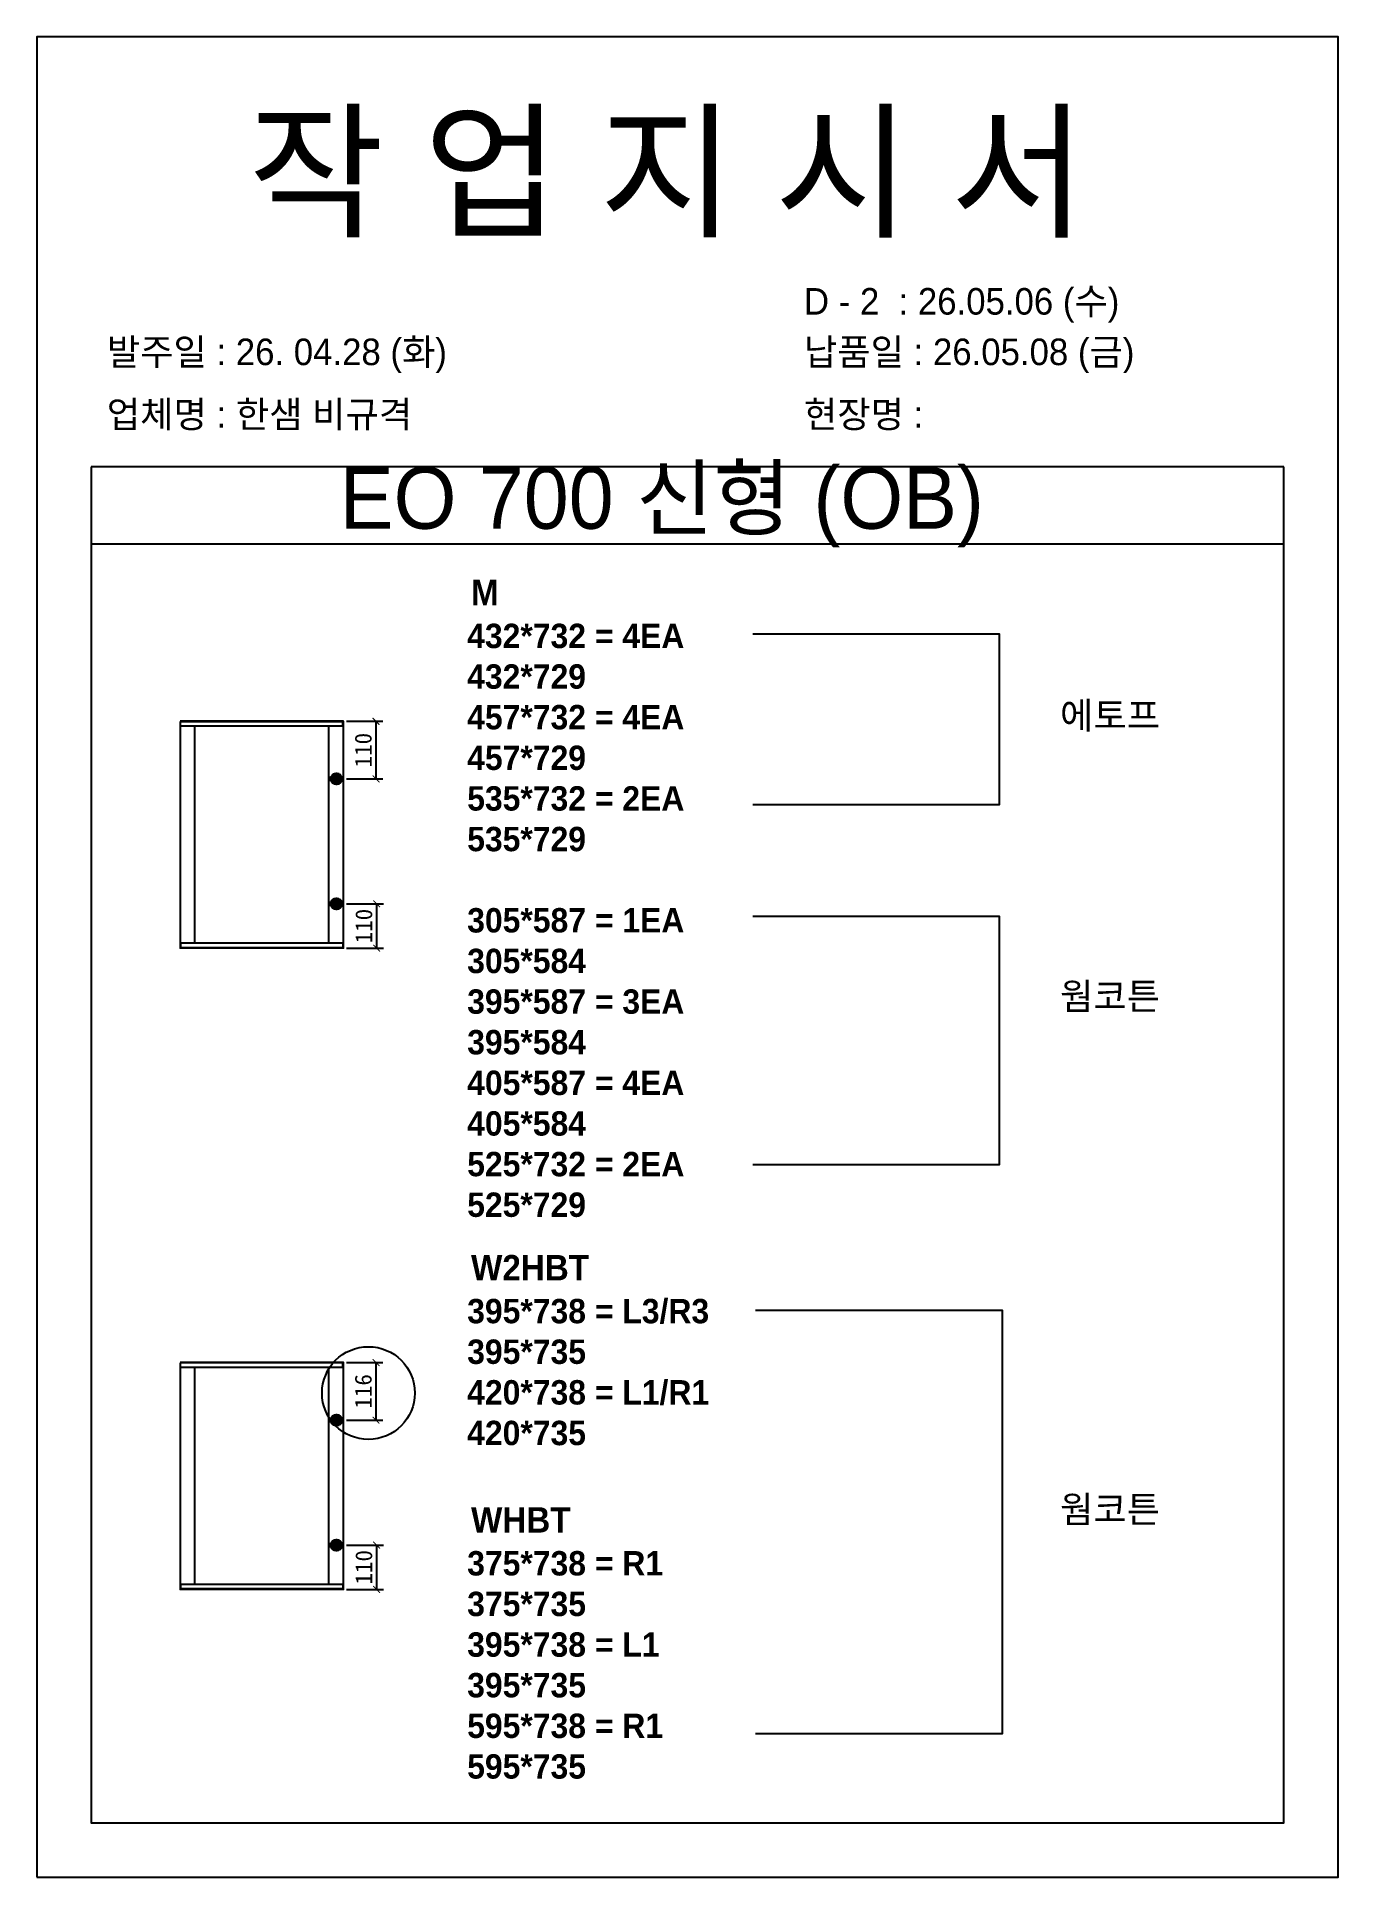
# Model space of a CAD drawing. Header units: millimetres. Extents: x -44117 to 256353, y -2095463 to 65325.
# Drawn here: x 113057 to 114980, y -905997 to -903277 of the extents above; entities that cross this region are included whole.
import ezdxf

# ---------------------------------------------------------------- set-up
doc = ezdxf.new("R2010")
doc.units = ezdxf.units.MM
doc.header["$LTSCALE"] = 10
doc.layers.add('Layer1', color=7, linetype='Continuous', lineweight=70)
doc.styles.add('MtX_Gulim', font='')
doc.styles.get('MtX_Gulim').set_extended_font_data('Gulim', bold=True)
doc.dimstyles.new('ISO-25', dxfattribs={"dimtxt": 2.5, "dimasz": 2.5, "dimexe": 1, "dimexo": 1, "dimtad": 1, "dimtxsty": 'Standard', "dimblk": 'ARCHTICK', "dimcen": 2.5, "dimadec": 0, "dimazin": 0, "dimtfac": 1, "dimtmove": 0, "dimatfit": 3, "dimfxl": 0, "dimarcsym": 0})

msp = doc.modelspace()

# ---------------------------------------------------------------- texts
at = {"linetype": 'Continuous', "style": 'MtX_Gulim'}
for s, height, p in [('M', 37.49849, (113698.91849, -904116.97224)), ('에토프', 39.271262, (114569.3492, -904299.56146)), ('웜코튼', 39.271262, (114569.3492, -904714.59623)), ('W2HBT', 37.498494, (113698.91849, -905114.8456)), ('웜코튼', 39.271262, (114569.3492, -905472.84574)), ('WHBT', 37.498494, (113698.91849, -905487.59381))]:
    msp.add_text(s, height=height, dxfattribs=at).set_placement(p)
at = {"attachment_point": 1}
for s, width, gutter_width, heights, insert, char_height in [('{\\fGulim|b0|i0|c129|p50;작 업 지 시 서}', 3786.0728481, 14.30944, [-178.40505], (113369.52098, -903396.19278), 160.2657825), ('\\pt11;{\\fGulim|b0|i0|c129|p50;발주일 : 26. 04.28 (화)}', 3786.0728481, 14.30944, [39.49878], (113160.6781, -903722.9365), 39.2651167), ('{\\fGulim|b0|i0|c129|p50;납품일 : 26.05.08 (금)}', 3786.0728481, 14.30944, [40.16974], (114190.93292, -903722.9365), 39.2651167), ('{\\fGulim|b0|i0|c129|p50;업체명 : 한샘 비규격}', 3786.0728481, 14.30944, [41.34032], (113160.6781, -903815.26811), 39.2651167), ('{\\fGulim|b0|i0|c129|p50;현장명 :}', 3786.0728481, 14.30944, [45.21037], (114190.93292, -903815.26811), 39.2651167), ('{\\fGulim|b0|i0|c129|p50;EO 700 신형 (OB)}', 2155.3243433, 8.14604, [-114.80382], (113504.90464, -903912.77357), 91.2356303), ('{\\f굴림|b1|i0|c129|p50;432*732 = 4EA\\P\\C1;432*729\\P\\C256;457*732 = 4EA\\P\\C1;457*729\\P\\C256;535*732 = 2EA\\P\\C1;535*729\\P\\C256;\\P305*587 = 1EA\\P\\C1;305*584\\P\\C256;395*587 = 3EA\\P\\C1;395*584\\P\\C256;405*587 = 4EA\\P\\C1;405*584\\P\\C256;525*732 = 2EA\\P\\C1;525*729}', 10891.9816234, 140.08053, [-878.50506], (113693.25182, -904144.32383), 36.0207087), ('{\\f굴림|b1|i0|c129|p50;395*738 = L3/R3\\P\\C1;395*735\\P\\C256;420*738 = L1/R1\\P\\C1;420*735}', 10891.9816234, 140.08053, [845.99856], (113693.25182, -905142.19719), 36.0207087), ('{\\f굴림|b1|i0|c129|p50;375*738 = R1\\P\\C1;375*735\\P\\C256;395*738 = L1\\P\\C1;395*735\\P\\C256;595*738 = R1\\P\\C1;595*735}', 10891.9816234, 140.08053, [845.99856], (113693.25182, -905514.94539), 36.0207087)]:
    msp.add_mtext_dynamic_manual_height_columns(s, width=width, gutter_width=gutter_width, heights=heights, dxfattribs=dict(at, insert=insert, char_height=char_height))
at = {"color": 1, "insert": (114190.93292, -903648.26121), "char_height": 39.2651167, "attachment_point": 1}
msp.add_mtext_dynamic_manual_height_columns('{\\fGulim|b0|i0|c129|p50;D - 2  : 26.05.06 (수)}', width=3786.0728481, gutter_width=14.30944, heights=[40.16974], dxfattribs=at)

# ---------------------------------------------------------------- blocks, each defined once
blk = doc.blocks.new('_ArchTick')
at = {"color": 0, "linetype": 'ByBlock', "const_width": 0.15}
blk.add_lwpolyline([(-0.5, -0.5), (0.5, 0.5)], dxfattribs=at)
blk = doc.blocks.new('*D5985')
at = {"color": 0, "lineweight": -2}
for p, q in [((113515.1, -904288.6), (113568.5, -904288.6)), ((113558.5, -904373.7), (113558.5, -904288.6)), ((113515.1, -904373.7), (113568.5, -904373.7))]:
    blk.add_line(p, q, dxfattribs=at)
at = {"layer": 'Defpoints', "color": 0}
for p in [(113500.1, -904288.6), (113558.5, -904288.6), (113500.1, -904373.7)]:
    blk.add_point(p, dxfattribs=at)
at = {"color": 0, "lineweight": -2, "xscale": 10, "yscale": 10, "zscale": 10}
for p, rotation in [((113558.5, -904288.6), 90), ((113558.5, -904373.7), 270)]:
    blk.add_blockref('_ArchTick', p, dxfattribs=dict(at, rotation=rotation))
at = {"color": 0, "insert": (113539.7, -904331.2), "char_height": 25, "attachment_point": 5, "rotation": 90}
blk.add_mtext('110', dxfattribs=at)
blk = doc.blocks.new('*D5986')
at = {"color": 0, "lineweight": -2}
for p, q in [((113515.1, -904558.4), (113569.4, -904558.4)), ((113559.4, -904558.4), (113559.4, -904623.9)), ((113515.1, -904623.9), (113569.4, -904623.9))]:
    blk.add_line(p, q, dxfattribs=at)
at = {"layer": 'Defpoints', "color": 0}
for p in [(113500.1, -904558.4), (113500.1, -904623.9), (113559.4, -904623.9)]:
    blk.add_point(p, dxfattribs=at)
at = {"color": 0, "lineweight": -2, "xscale": 10, "yscale": 10, "zscale": 10}
for p, rotation in [((113559.4, -904558.4), 90), ((113559.4, -904623.9), 270)]:
    blk.add_blockref('_ArchTick', p, dxfattribs=dict(at, rotation=rotation))
at = {"color": 0, "insert": (113540.6, -904591.2), "char_height": 25, "attachment_point": 5, "rotation": 90}
blk.add_mtext('110', dxfattribs=at)
blk = doc.blocks.new('*D5987')
at = {"color": 0, "lineweight": -2}
for p, q in [((113515.1, -905236.3), (113568.5, -905236.3)), ((113558.5, -905321.4), (113558.5, -905236.3)), ((113515.1, -905321.4), (113568.5, -905321.4))]:
    blk.add_line(p, q, dxfattribs=at)
at = {"layer": 'Defpoints', "color": 0}
for p in [(113500.1, -905236.3), (113558.5, -905236.3), (113500.1, -905321.4)]:
    blk.add_point(p, dxfattribs=at)
at = {"color": 0, "lineweight": -2, "xscale": 10, "yscale": 10, "zscale": 10}
for p, rotation in [((113558.5, -905236.3), 90), ((113558.5, -905321.4), 270)]:
    blk.add_blockref('_ArchTick', p, dxfattribs=dict(at, rotation=rotation))
at = {"color": 0, "insert": (113539.7, -905278.9), "char_height": 25, "attachment_point": 5, "rotation": 90}
blk.add_mtext('116', dxfattribs=at)
blk = doc.blocks.new('*D5988')
at = {"color": 0, "lineweight": -2}
for p, q in [((113515.1, -905506.1), (113569.4, -905506.1)), ((113559.4, -905506.1), (113559.4, -905571.6)), ((113515.1, -905571.6), (113569.4, -905571.6))]:
    blk.add_line(p, q, dxfattribs=at)
at = {"layer": 'Defpoints', "color": 0}
for p in [(113500.1, -905506.1), (113500.1, -905571.6), (113559.4, -905571.6)]:
    blk.add_point(p, dxfattribs=at)
at = {"color": 0, "lineweight": -2, "xscale": 10, "yscale": 10, "zscale": 10}
for p, rotation in [((113559.4, -905506.1), 90), ((113559.4, -905571.6), 270)]:
    blk.add_blockref('_ArchTick', p, dxfattribs=dict(at, rotation=rotation))
at = {"color": 0, "insert": (113540.6, -905538.9), "char_height": 25, "attachment_point": 5, "rotation": 90}
blk.add_mtext('110', dxfattribs=at)

# ---------------------------------------------------------------- dimensions: what is measured, and where the dimension line sits
for base, p1, p2, text, picture, middle in [((113558.45513, -904288.58054), (113500.06577, -904373.73622), (113500.06577, -904288.58054), '110', '*D5985', (113539.70513, -904331.15838)), ((113559.38902, -904623.9272), (113500.06577, -904558.41657), (113500.06577, -904623.9272), '110', '*D5986', (113540.63902, -904591.17188)), ((113558.45513, -905236.27386), (113500.06577, -905321.42954), (113500.06577, -905236.27386), '116', '*D5987', (113539.70513, -905278.8517)), ((113559.38902, -905571.62052), (113500.06577, -905506.10989), (113500.06577, -905571.62052), '110', '*D5988', (113540.63902, -905538.86521))]:
    dim = msp.add_linear_dim(base=base, p1=p1, p2=p2, angle=90, text=text, dimstyle='ISO-25', override={"dimscale": 10, "dimasz": 1, "dimexo": 1.5, "dimtxsty": 'Standard'})
    dim.commit()
    dim.dimension.update_dxf_attribs({"geometry": picture, "text_midpoint": middle})

# ---------------------------------------------------------------- linework, layer by layer
for p, q in [((114900.2806, -903912.4858), (113137.35699, -903912.4858)), ((114900.2806, -904026.96136), (113137.35699, -904026.96136)), ((113269.04752, -904288.82145), (113269.04752, -904623.68628)), ((113510.48526, -904289.25508), (113269.04752, -904289.25508)), ((113510.48526, -904295.80783), (113269.04752, -904295.80783)), ((113510.24435, -904288.58054), (113269.28843, -904288.58054)), ((113290.4885, -904295.32601), (113290.4885, -904616.6999)), ((113488.80336, -904616.6999), (113488.80336, -904295.80783)), ((113509.28071, -904295.80783), (113509.28071, -904288.58054)), ((113510.48526, -904623.68628), (113510.48526, -904288.82145)), ((113510.48526, -904616.6999), (113269.04752, -904616.6999)), ((113510.48526, -904623.25265), (113269.04752, -904623.25265)), ((113510.24435, -904623.9272), (113269.28843, -904623.9272)), ((113270.25207, -904623.9272), (113270.25207, -904616.6999)), ((113509.28071, -904616.6999), (113509.28071, -904623.9272)), ((113269.04752, -905236.51477), (113269.04752, -905571.3796)), ((113510.48526, -905236.9484), (113269.04752, -905236.9484)), ((113510.48526, -905243.50116), (113269.04752, -905243.50116)), ((113510.24435, -905236.27386), (113269.28843, -905236.27386)), ((113290.4885, -905243.01934), (113290.4885, -905564.39322)), ((113488.80336, -905564.39322), (113488.80336, -905243.50116)), ((113509.28071, -905243.50116), (113509.28071, -905236.27386)), ((113510.48526, -905571.3796), (113510.48526, -905236.51477)), ((113510.48526, -905564.39322), (113269.04752, -905564.39322)), ((113510.48526, -905570.94597), (113269.04752, -905570.94597)), ((113510.24435, -905571.62052), (113269.28843, -905571.62052)), ((113270.25207, -905571.62052), (113270.25207, -905564.39322)), ((113509.28071, -905564.39322), (113509.28071, -905571.62052))]:
    msp.add_line(p, q)
msp.add_lwpolyline([(113057.2241, -905996.89144), (114980.41349, -905996.89144), (114980.41349, -903276.95216), (113057.2241, -903276.95216)], close=True)
for points in [[(113137.35699, -903912.4858), (113137.35699, -905916.75855), (114900.2806, -905916.75855), (114900.2806, -903912.4858)], [(114115.16021, -904159.34975), (114479.29449, -904159.34975), (114479.29449, -904411.89449), (114115.16021, -904411.89449)], [(114115.16021, -904576.34223), (114479.29449, -904576.34223), (114479.29449, -904943.94445), (114115.16021, -904943.94445)], [(114119.47696, -905158.7588), (114483.61124, -905158.7588), (114483.61124, -905785.22638), (114119.47696, -905785.22638)]]:
    msp.add_lwpolyline(points)
at = {"color": 1}
msp.add_circle((113547.27714, -905281.37375), 68.51989, dxfattribs=at)
for centre, start, end in [((113510.24435, -904288.82145), 0, 90), ((113269.28843, -904623.68629), 180, 270), ((113510.24435, -904623.68629), 270, 0), ((113510.24435, -905236.51477), 0, 90), ((113269.28843, -905571.37961), 180, 270), ((113510.24435, -905571.37961), 270, 0)]:
    msp.add_arc(centre, 0.24091, start, end)
at = {"layer": 'Layer1'}
for p, q in [((113500.06577, -904364.85721), (113500.06577, -904382.61523)), ((113500.06577, -904567.29558), (113500.06577, -904549.53756)), ((113500.06577, -905312.55053), (113500.06577, -905330.30855)), ((113500.06577, -905514.9889), (113500.06577, -905497.23088))]:
    msp.add_line(p, q, dxfattribs=at)
for points in [[(113508.94478, -904373.73622), (113491.18676, -904373.73622)], [(113508.94478, -904558.41657), (113491.18676, -904558.41657)], [(113508.94478, -905321.42954), (113491.18676, -905321.42954)], [(113508.94478, -905506.10989), (113491.18676, -905506.10989)]]:
    msp.add_lwpolyline(points, close=True, dxfattribs=at)
for centre in [(113500.06577, -904373.73622), (113500.06577, -904558.41657), (113500.06577, -905321.42954), (113500.06577, -905506.10989)]:
    msp.add_circle(centre, 5.91934, dxfattribs=at)

msp.set_redraw_order([(e.dxf.handle, doc.entitydb.next_handle()) for e in msp.query("TEXT MTEXT ATTDEF DIMENSION ARC_DIMENSION")])  # texts and dimensions are drawn at this point

doc.saveas('drawing.dxf')
